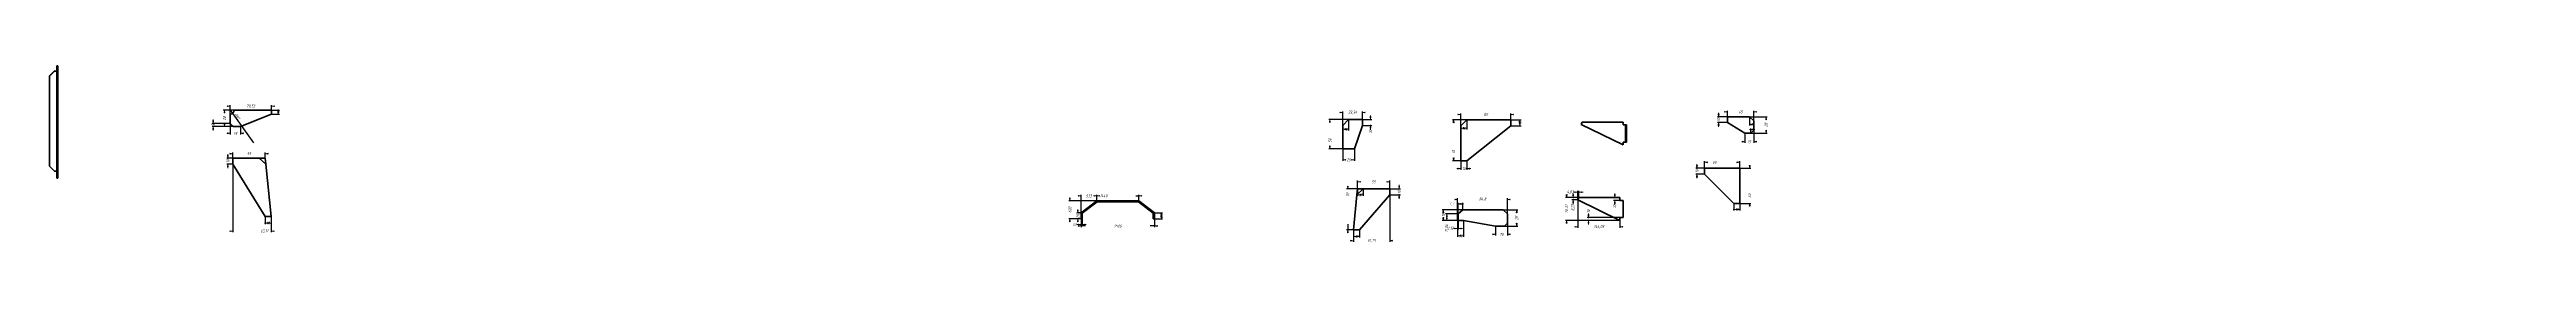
# Model space of a CAD drawing. Header units: millimetres. Extents: x -26 to 4200, y -4187 to 552.
# Drawn here: x -26 to 4200, y 0 to 325 of the extents above; entities that cross this region are included whole.
import ezdxf

# ---------------------------------------------------------------- set-up
doc = ezdxf.new("R2010")
doc.units = ezdxf.units.MM
doc.linetypes.add('K5LT_BASIC', pattern=[0])
doc.linetypes.add('K5LT_THIN', pattern=[0])
doc.layers.add('Системный слой', color=7, linetype='Continuous')
doc.layers.add('Системный слой (1)', color=7, linetype='Continuous', true_color=0x909090)
doc.styles.add('KDIMTEXTSTYLE', font='GOST_AU.SHX', dxfattribs={"width": 0.96, "oblique": 15, "height": 5})
doc.dimstyles.new('KDIMSTYLE (0.05)', dxfattribs={"dimtxt": 5, "dimasz": 1, "dimexe": 2, "dimexo": 0, "dimgap": 1, "dimtad": 1, "dimlfac": 20, "dimtxsty": 'KDIMTEXTSTYLE', "dimsah": 1, "dimcen": 0, "dimdle": 1, "dimadec": 0, "dimazin": 0, "dimtfac": 0.667, "dimtmove": 0, "dimatfit": 3, "dimfxl": 1, "dimtvp": 1, "dimtolj": 1, "dimtzin": 0, "dimarcsym": 0})
doc.dimstyles.new('KDIMSTYLE (0.50)', dxfattribs={"dimtxt": 5, "dimasz": 1, "dimexe": 2, "dimexo": 0, "dimgap": 1, "dimtad": 1, "dimlfac": 2, "dimtxsty": 'KDIMTEXTSTYLE', "dimsah": 1, "dimcen": 0, "dimdle": 1, "dimadec": 0, "dimazin": 0, "dimtfac": 0.667, "dimtmove": 0, "dimatfit": 3, "dimfxl": 1, "dimtvp": 1, "dimtolj": 1, "dimtzin": 0, "dimarcsym": 0})
doc.dimstyles.new('KDIMSTYLE (1.00)', dxfattribs={"dimtxt": 5, "dimasz": 1, "dimexe": 2, "dimexo": 0, "dimgap": 1, "dimtad": 1, "dimtxsty": 'KDIMTEXTSTYLE', "dimsah": 1, "dimcen": 0, "dimdle": 1, "dimadec": 0, "dimazin": 0, "dimtfac": 0.667, "dimtmove": 0, "dimatfit": 3, "dimfxl": 1, "dimtvp": 1, "dimtolj": 1, "dimtzin": 0, "dimarcsym": 0})

# ---------------------------------------------------------------- blocks, each defined once
blk = doc.blocks.new('U1')
at = {"layer": 'Системный слой (1)', "color": 5, "linetype": 'K5LT_BASIC', "lineweight": 60, "true_color": 0x0000ff}
for p, q in [((-15.89069894829424, 315.4179777737168), (-17.87697931237449, 315.4755737651899)), ((-13.87697931237483, 315.2079000432691), (-15.89069894829424, 315.4179777737168))]:
    blk.add_line(p, q, dxfattribs=at)
blk = doc.blocks.new('KDIMARROW_01')
at = {"layer": 'Системный слой'}
blk.add_hatch(color=0, dxfattribs=at).paths.add_polyline_path([(-5, -0.6582624912261956), (0, 0), (-5, 0.658262491226197), (-4.5, 5.51091059616309e-16)])
at = {"layer": 'Системный слой', "color": 0, "linetype": 'K5LT_THIN', "lineweight": 18}
for p, q in [((-4.5, 5.51091059616309e-16), (-5, 0.658262491226197)), ((-5, 0.658262491226197), (0, 0)), ((0, 0), (-5, -0.6582624912261956)), ((-5, -0.6582624912261956), (-4.5, 5.51091059616309e-16))]:
    blk.add_line(p, q, dxfattribs=at)
at = {"layer": 'Системный слой (1)', "color": 0, "linetype": 'K5LT_THIN', "lineweight": 18}
blk.add_line((0, 0), (-1, 0), dxfattribs=at)
blk = doc.blocks.new('KDIMARROW_02')
at = {"layer": 'Системный слой'}
blk.add_hatch(color=0, dxfattribs=at).paths.add_polyline_path([(4.5, -5.51091059616309e-16), (5, 0.6582624912261956), (0, 0), (5, -0.658262491226197)])
at = {"layer": 'Системный слой', "color": 0, "linetype": 'K5LT_THIN', "lineweight": 18}
for p, q in [((5, 0.6582624912261956), (0, 0)), ((0, 0), (5, -0.658262491226197)), ((0, 0), (7, -8.572527594031472e-16)), ((4.5, -5.51091059616309e-16), (5, 0.6582624912261956)), ((5, -0.658262491226197), (4.5, -5.51091059616309e-16))]:
    blk.add_line(p, q, dxfattribs=at)
at = {"layer": 'Системный слой (1)', "color": 0, "linetype": 'K5LT_THIN', "lineweight": 18}
blk.add_line((0, 0), (-1, 0), dxfattribs=at)

msp = doc.modelspace()

# ---------------------------------------------------------------- linework, layer by layer
at = {"layer": 'Системный слой (1)', "color": 5, "linetype": 'K5LT_BASIC', "lineweight": 60, "true_color": 0x0000ff}
for p, q in [((-26.37697931237551, 307.0785219061809), (-17.87697931237551, 315.4755737651908)), ((-26.37697931237551, 306.8457733175405), (-17.87697931237551, 315.2428251765509)), ((-26.37697931237551, 307.0785219061809), (-26.37697931237551, 306.8457733175405)), ((-26.37697931237551, 152.3976461155958), (-26.37697931237551, 306.8457733175405)), ((-17.87697931237551, 315.4755737651908), (-17.87697931237551, 315.2428251765509)), ((-13.87697931237551, 324.5010468135306), (-13.87697931237551, 319.5010468135306)), ((-13.87697931237551, 324.5010468135306), (-12.37697931237551, 324.5010468135306)), ((-13.87697931237551, 319.5010468135306), (-13.87697931237551, 132.0010468135306)), ((-13.87697931237551, 319.5010468135306), (-12.37697931237551, 319.5010468135306)), ((-12.37697931237551, 324.5010468135306), (-12.37697931237551, 319.5010468135306)), ((-12.37697931237551, 319.5010468135306), (-12.37697931237551, 132.0010468135306)), ((281.7197837845165, 241.5957731943769), (281.7197837845165, 225.5957731943778)), ((281.7197837845165, 225.5957731943778), (286.7197837845165, 220.5957731943778)), ((286.7197837845165, 220.5957731943778), (299.7197837845165, 220.5957731943778)), ((352.2539860946729, 248.5957731943694), (288.7197837845165, 248.5957731943694)), ((299.7197837845165, 220.5957731943778), (352.2539860946729, 241.5957731943769)), ((352.2539860946729, 241.5957731943769), (352.2539860946729, 248.5957731943694)), ((2180.310431287442, 222.3369979143878), (2190.310431287442, 232.3369979143878)), ((2180.310431287442, 182.3369979143878), (2180.310431287442, 222.3369979143878)), ((2190.310431287442, 232.3369979143878), (2213.654469262653, 232.3369979143878)), ((2213.654469262653, 222.3369979143878), (2200.310431287442, 182.3369979143878)), ((2213.654469262653, 232.3369979143878), (2213.654469262653, 222.3369979143878)), ((2381.796153957691, 221.7057250437829), (2391.796153957691, 231.7057250437837)), ((2381.796153957691, 161.7057250437829), (2381.796153957691, 221.7057250437829)), ((2391.796153957691, 231.7057250437837), (2466.796153957691, 231.7057250437838)), ((2466.796153957691, 221.7057250437831), (2391.796153957691, 161.7057250437831)), ((2466.796153957691, 231.7057250437838), (2466.796153957691, 221.7057250437831)), ((2586.781748141243, 223.9447600649495), (2588.794651762044, 228.0803620494963)), ((2658.794651762044, 188.8942317539379), (2586.781748141243, 223.9447600649495)), ((2588.794651762044, 228.0803620494963), (2658.794651762044, 228.0803620494963)), ((2658.794651762044, 228.0803620494963), (2658.794651762044, 223.0803620494963)), ((2662.794651762044, 223.0803620494963), (2658.794651762044, 223.0803620494963)), ((2664.294651762043, 223.0803620494963), (2662.794651762044, 223.0803620494963)), ((2662.794651762044, 223.0803620494963), (2662.794651762044, 214.5803620494963)), ((2664.294651762043, 214.5803620494963), (2662.794651762044, 214.5803620494963)), ((2662.794651762044, 214.5803620494963), (2662.794651762044, 202.394231753938)), ((2664.294651762043, 223.0803620494963), (2664.294651762043, 214.5803620494963)), ((2664.294651762043, 214.5803620494963), (2664.294651762043, 202.394231753938)), ((2874.475714321802, 237.0803620495057), (2836.475714321802, 237.0803620495057)), ((2836.475714321802, 237.0803620495057), (2836.475714321802, 227.0803620495057)), ((2836.475714321802, 227.0803620495057), (2866.475714321802, 209.0803620494878)), ((2881.475714321802, 230.0803620494838), (2874.475714321802, 237.0803620495057)), ((2876.475714321802, 209.0803620494868), (2881.475714321802, 214.0803620494878)), ((2881.475714321802, 214.0803620494878), (2881.475714321802, 230.0803620494838)), ((2200.310431287442, 182.3369979143878), (2180.310431287442, 182.3369979143878)), ((2658.794651762044, 193.8942317539384), (2658.794651762044, 188.8942317539379)), ((2658.794651762044, 193.8942317539384), (2662.794651762044, 193.8942317539384)), ((2664.294651762043, 202.394231753938), (2662.794651762044, 202.394231753938)), ((2662.794651762044, 202.394231753938), (2662.794651762044, 193.8942317539384)), ((2664.294651762043, 193.8942317539384), (2662.794651762044, 193.8942317539384)), ((2664.294651762043, 202.394231753938), (2664.294651762043, 193.8942317539384)), ((2866.475714321802, 209.0803620494878), (2876.475714321802, 209.0803620494868)), ((-17.87697931237551, 144.0005942565858), (-26.37697931237551, 152.3976461155958)), ((-12.37697931237551, 132.0010468135306), (-13.87697931237551, 132.0010468135306)), ((286.5227787679109, 166.1351831816493), (286.5227787679109, 156.1351831816493)), ((331.5227787679155, 166.1351831816493), (286.5227787679109, 166.1351831816493)), ((286.5227787679109, 156.1351831816493), (341.6285402808007, 66.13518318164927)), ((342.5282337852109, 156.1858585709947), (331.5227787679155, 166.1351831816493)), ((331.5227787679155, 166.1351831816493), (341.5227787679155, 166.1351831816493)), ((342.5282337852109, 156.1858585709947), (341.5227787679155, 166.1351831816493)), ((351.6285402808007, 66.13518318164927), (342.5282337852109, 156.1858585709947)), ((2391.796153957691, 161.7057250437831), (2381.796153957691, 161.7057250437829)), ((2797.634057416773, 148.9326963886049), (2797.634057416773, 138.9326963886049)), ((2857.634057416773, 148.9326963886049), (2797.634057416773, 148.9326963886049)), ((2797.634057416773, 138.9326963886049), (2847.634057416773, 88.93269638860477)), ((2857.634057416773, 88.93269638860477), (2857.634057416773, 148.9326963886049)), ((1760.353485305624, 93.3446579014817), (1733.703485305624, 72.8446579014817)), ((1761.033729198995, 91.3446579014817), (1735.703485305624, 71.85985490658072)), ((1832.353485305624, 93.3446579014817), (1760.353485305624, 93.3446579014817)), ((1831.673241412252, 91.3446579014817), (1761.033729198995, 91.3446579014817)), ((1831.673241412252, 91.3446579014817), (1857.003485305624, 71.85985490658072)), ((1832.353485305624, 93.3446579014817), (1859.003485305624, 72.8446579014817)), ((2198.558968778137, 43.4872969017166), (2204.349230257332, 103.5334690127432)), ((2204.349230257332, 103.5334690127432), (2215.309079389586, 113.4872969017167)), ((2204.349230257332, 103.5334690127432), (2205.309079389588, 113.4872969017167)), ((2215.309079389586, 113.4872969017167), (2205.309079389588, 113.4872969017167)), ((2260.309079389587, 103.4872969017167), (2208.558968778138, 43.48729690171672)), ((2215.309079389586, 113.4872969017167), (2260.309079389587, 113.4872969017167)), ((2260.309079389587, 113.4872969017167), (2260.309079389587, 103.4872969017167)), ((2581.281748141242, 94.79446107762055), (2583.294651762042, 98.93006306216733)), ((2653.294651762042, 59.74393276660948), (2581.281748141242, 94.79446107762055)), ((2583.294651762042, 98.93006306216733), (2653.294651762042, 98.93006306216733)), ((2653.294651762042, 98.93006306216733), (2653.294651762042, 93.93006306216733)), ((2658.794651762042, 93.93006306216733), (2653.294651762042, 93.93006306216733)), ((2658.794651762042, 64.74393276660948), (2658.794651762042, 93.93006306216733)), ((2847.634057416773, 88.93269638860477), (2857.634057416773, 88.93269638860477)), ((341.6285402808007, 66.13518318164927), (351.6285402808007, 66.13518318164927)), ((1733.703485305624, 72.8446579014817), (1733.703485305624, 62.3446579014817)), ((1733.703485305624, 62.3446579014817), (1735.703485305624, 62.3446579014817)), ((1735.703485305624, 71.85985490658072), (1735.703485305624, 62.3446579014817)), ((1857.003485305624, 71.85985490658072), (1857.003485305624, 62.3446579014817)), ((1857.003485305624, 62.3446579014817), (1859.003485305624, 62.3446579014817)), ((1859.003485305624, 72.8446579014817), (1859.003485305624, 62.3446579014817)), ((2208.558968778138, 43.48729690171672), (2198.558968778137, 43.4872969017166)), ((2377.411372517906, 70.82993385016198), (2376.296153957691, 59.79446107762101)), ((2376.296153957691, 59.79446107762101), (2386.296153957691, 59.79446107762101)), ((2385.115191030011, 77.79446107762101), (2377.411372517906, 70.82993385016198)), ((2454.099910980966, 77.79446107762101), (2385.115191030011, 77.79446107762101)), ((2386.296153957691, 59.79446107762101), (2441.099910980966, 49.79446107762101)), ((2441.099910980966, 49.79446107762101), (2456.099910980966, 49.79446107762101)), ((2461.099910980966, 70.79446107762101), (2454.099910980966, 77.79446107762101)), ((2456.099910980966, 49.79446107762101), (2461.099910980966, 54.79446107762101)), ((2461.099910980966, 54.79446107762101), (2461.099910980966, 70.79446107762101)), ((2653.294651762042, 64.74393276660948), (2653.294651762042, 59.74393276660948)), ((2653.294651762042, 64.74393276660948), (2658.794651762042, 64.74393276660948))]:
    msp.add_line(p, q, dxfattribs=at)
msp.add_arc((281.7197837845165, 248.5957731943694), 7.000000000000002, 270, 0, dxfattribs=at)
for centre, major_axis, start_param, end_param in [((-17.87697931237551, 314.6221622735134), (4.000000000000001, 1.568398443407626e-13), 0, 1.570796326794644), ((-17.87697931237551, 143.379931353546), (-4.000000000000001, 4.898587196589414e-16), 3.141592653590045, 4.71238898038469)]:
    msp.add_ellipse(centre, major_axis=major_axis, ratio=0.1551657257593586, start_param=start_param, end_param=end_param, dxfattribs=at)

# ---------------------------------------------------------------- block references
at = {"layer": 'Системный слой (1)'}
msp.add_blockref('U1', (0, 0), dxfattribs=at)

# ---------------------------------------------------------------- dimensions: what is measured, and where the dimension line sits
at = {"layer": 'Системный слой (1)', "color": 7}
for base, p1, p2, location, dimstyle, override in [((281.7197837845165, 255.0662967776636), (352.2539860946729, 248.5957731943694), (281.7197837845165, 241.5957731943694), (316.9868849395947, 255.0662967776636), 'KDIMSTYLE (1.00)', {"dimexo": 0, "dimpost": '\\H5.0;\\W0.965;\\Q15;<>', "dimblk1": 'KDIMARROW_01', "dimblk2": 'KDIMARROW_01', "dimse1": 0, "dimse2": 0, "dimclrt": 7, "dimtolj": 1}), ((2836.475714321802, 245.4707639898753), (2881.475714321802, 230.0803620494838), (2836.475714321802, 237.0803620495057), (2858.975714321802, 245.4707639898753), 'KDIMSTYLE (1.00)', {"dimexo": 0, "dimpost": '\\H5.0;\\W0.965;\\Q15;<>', "dimblk1": 'KDIMARROW_01', "dimblk2": 'KDIMARROW_01', "dimse1": 0, "dimse2": 0, "dimclrt": 7, "dimtolj": 1}), ((281.7197837845165, 208.7512499436417), (299.7197837845165, 220.5957731943778), (281.7197837845165, 225.5957731943778), (290.7197837845165, 208.7512499436417), 'KDIMSTYLE (1.00)', {"dimexo": 0, "dimpost": '\\H5.0;\\W0.965;\\Q15;<>', "dimblk1": 'KDIMARROW_01', "dimblk2": 'KDIMARROW_01', "dimse1": 0, "dimse2": 0, "dimclrt": 7, "dimtolj": 1}), ((2180.310431287442, 215.6307808723053), (2190.310431287442, 232.3369979143878), (2180.310431287442, 222.3369979143878), (2185.310431287442, 215.6307808723053), 'KDIMSTYLE (1.00)', {"dimexo": 0, "dimpost": '\\H5.0;\\W0.965;\\Q15;<>', "dimblk1": 'KDIMARROW_02', "dimblk2": 'KDIMARROW_02', "dimse1": 0, "dimse2": 0, "dimclrt": 7, "dimtolj": 1}), ((2180.310431287442, 244.3570529267936), (2213.654469262653, 232.3369979143878), (2180.310431287442, 222.3369979143878), (2196.982450275047, 244.3570529267936), 'KDIMSTYLE (1.00)', {"dimexo": 0, "dimpost": '\\H5.0;\\W0.965;\\Q15;<>', "dimblk1": 'KDIMARROW_01', "dimblk2": 'KDIMARROW_01', "dimse1": 0, "dimse2": 0, "dimclrt": 7, "dimtolj": 1}), ((2381.796153957691, 217.3369979143878), (2391.796153957691, 231.7057250437837), (2381.796153957691, 221.7057250437829), (2386.796153957691, 217.3369979143878), 'KDIMSTYLE (1.00)', {"dimexo": 0, "dimpost": '\\H5.0;\\W0.965;\\Q15;<>', "dimblk1": 'KDIMARROW_02', "dimblk2": 'KDIMARROW_02', "dimse1": 0, "dimse2": 0, "dimclrt": 7, "dimtolj": 1}), ((2381.796153957691, 240.8415381608111), (2466.796153957691, 231.7057250437838), (2381.796153957691, 221.7057250437829), (2424.296153957691, 240.8415381608111), 'KDIMSTYLE (1.00)', {"dimexo": 0, "dimpost": '\\H5.0;\\W0.965;\\Q15;<>', "dimblk1": 'KDIMARROW_01', "dimblk2": 'KDIMARROW_01', "dimse1": 0, "dimse2": 0, "dimclrt": 7, "dimtolj": 1}), ((2866.475714321802, 194.412165894063), (2881.475714321802, 214.0803620494878), (2866.475714321802, 209.0803620494878), (2873.975714321802, 194.412165894063), 'KDIMSTYLE (1.00)', {"dimexo": 0, "dimpost": '\\H5.0;\\W0.965;\\Q15;<>', "dimblk1": 'KDIMARROW_01', "dimblk2": 'KDIMARROW_01', "dimse1": 0, "dimse2": 0, "dimclrt": 7, "dimtolj": 1}), ((2874.475714321802, 224.0291438053252), (2881.475714321802, 230.0803620494838), (2874.475714321802, 237.0803620495057), (2877.975714321802, 224.0291438053252), 'KDIMSTYLE (1.00)', {"dimexo": 0, "dimpost": '\\H5.0;\\W0.965;\\Q15;<>', "dimblk1": 'KDIMARROW_02', "dimblk2": 'KDIMARROW_02', "dimse1": 0, "dimse2": 0, "dimclrt": 7, "dimtolj": 1}), ((2876.475714321802, 215.2253045711556), (2881.475714321802, 214.0803620494878), (2876.475714321802, 209.0803620494868), (2878.975714321802, 215.2253045711556), 'KDIMSTYLE (1.00)', {"dimexo": 0, "dimpost": '\\H5.0;\\W0.965;\\Q15;<>', "dimblk1": 'KDIMARROW_02', "dimblk2": 'KDIMARROW_02', "dimse1": 0, "dimse2": 0, "dimclrt": 7, "dimtolj": 1}), ((286.5227787679109, 173.9123706223476), (341.5227787679155, 166.1351831816493), (286.5227787679109, 166.1351831816493), (314.0227787679132, 173.9123706223476), 'KDIMSTYLE (1.00)', {"dimexo": 0, "dimpost": '\\H5.0;\\W0.965;\\Q15;<>', "dimblk1": 'KDIMARROW_01', "dimblk2": 'KDIMARROW_01', "dimse1": 0, "dimse2": 0, "dimclrt": 7, "dimtolj": 1}), ((2200.310431287442, 163.511152793131), (2180.310431287442, 182.3369979143878), (2200.310431287442, 182.3369979143878), (2190.310431287442, 163.511152793131), 'KDIMSTYLE (1.00)', {"dimexo": 0, "dimpost": '\\H5.0;\\W0.965;\\Q15;<>', "dimblk1": 'KDIMARROW_01', "dimblk2": 'KDIMARROW_01', "dimse1": 0, "dimse2": 0, "dimclrt": 7, "dimtolj": 1}), ((286.5227787679109, 41.30142114932676), (351.6285402808007, 66.13518318164927), (286.5227787679109, 156.1351831816493), (340.0961449179467, 41.30142114932676), 'KDIMSTYLE (1.00)', {"dimexo": 0, "dimpost": '\\H5.0;\\W0.965;\\Q15;<>', "dimblk1": 'KDIMARROW_01', "dimblk2": 'KDIMARROW_01', "dimse1": 0, "dimse2": 0, "dimclrt": 7, "dimtolj": 1}), ((2260.309079389587, 125.8925575487528), (2205.309079389588, 113.4872969017167), (2260.309079389587, 113.4872969017167), (2232.809079389588, 125.8925575487528), 'KDIMSTYLE (1.00)', {"dimexo": 0, "dimpost": '\\H5.0;\\W0.965;\\Q15;<>', "dimblk1": 'KDIMARROW_01', "dimblk2": 'KDIMARROW_01', "dimse1": 0, "dimse2": 0, "dimclrt": 7, "dimtolj": 1}), ((2391.796153957692, 148.35826941234), (2381.796153957691, 161.7057250437829), (2391.796153957691, 161.7057250437831), (2386.796153957692, 148.35826941234), 'KDIMSTYLE (1.00)', {"dimexo": 0, "dimpost": '\\H5.0;\\W0.965;\\Q15;<>', "dimblk1": 'KDIMARROW_02', "dimblk2": 'KDIMARROW_02', "dimse1": 0, "dimse2": 0, "dimclrt": 7, "dimtolj": 1}), ((2857.634057416773, 159.1794474563919), (2797.634057416773, 148.9326963886049), (2857.634057416773, 148.9326963886049), (2814.634057416773, 159.1794474563919), 'KDIMSTYLE (1.00)', {"dimexo": 0, "dimpost": '\\H5.0;\\W0.965;\\Q15;<>', "dimblk1": 'KDIMARROW_01', "dimblk2": 'KDIMARROW_01', "dimse1": 0, "dimse2": 0, "dimclrt": 7, "dimtolj": 1}), ((1733.703485305624, 101.7356392908834), (1760.353485305624, 93.3446579014817), (1733.703485305624, 72.8446579014817), (1747.028485305624, 101.7356392908834), 'KDIMSTYLE (0.05)', {"dimexo": 0, "dimpost": '\\H5.0;\\W0.965;\\Q15;<>', "dimblk1": 'KDIMARROW_01', "dimblk2": 'KDIMARROW_01', "dimse1": 0, "dimse2": 0, "dimclrt": 7, "dimtolj": 1}), ((1760.353485305624, 101.7356392908834), (1832.353485305624, 93.3446579014817), (1760.353485305624, 93.3446579014817), (1772.084317405538, 101.7356392908834), 'KDIMSTYLE (0.05)', {"dimexo": 0, "dimpost": '\\H5.0;\\W0.965;\\Q15;<>', "dimblk1": 'KDIMARROW_01', "dimblk2": 'KDIMARROW_01', "dimse1": 0, "dimse2": 0, "dimclrt": 7, "dimtolj": 1}), ((2205.309079389588, 103.5334690127432), (2215.309079389586, 113.4872969017167), (2205.309079389588, 113.4872969017167), (2210.309079389587, 103.5334690127432), 'KDIMSTYLE (1.00)', {"dimexo": 0, "dimpost": '\\H5.0;\\W0.965;\\Q15;<>', "dimblk1": 'KDIMARROW_02', "dimblk2": 'KDIMARROW_02', "dimse1": 0, "dimse2": 0, "dimclrt": 7, "dimtolj": 1}), ((2198.558968778137, 24.98064593163645), (2260.309079389587, 103.4872969017167), (2198.558968778137, 43.4872969017166), (2229.434024083862, 24.98064593163645), 'KDIMSTYLE (1.00)', {"dimexo": 0, "dimpost": '\\H5.0;\\W0.965;\\Q15;<>', "dimblk1": 'KDIMARROW_01', "dimblk2": 'KDIMARROW_01', "dimse1": 0, "dimse2": 0, "dimclrt": 7, "dimtolj": 1}), ((2377.411372517906, 87.8011511292965), (2385.115191030011, 77.79446107762101), (2377.411372517906, 70.82993385016198), (2365.789724225272, 87.8011511292965), 'KDIMSTYLE (1.00)', {"dimexo": 0, "dimpost": '\\H5.0;\\W0.965;\\Q15;<>', "dimblk1": 'KDIMARROW_02', "dimblk2": 'KDIMARROW_02', "dimse1": 0, "dimse2": 0, "dimclrt": 7, "dimtolj": 1}), ((2376.296153957691, 95.64385979437475), (2461.099910980966, 70.79446107762101), (2376.296153957691, 59.79446107762101), (2418.698032469329, 95.64385979437475), 'KDIMSTYLE (1.00)', {"dimexo": 0, "dimpost": '\\H5.0;\\W0.965;\\Q15;<>', "dimblk1": 'KDIMARROW_01', "dimblk2": 'KDIMARROW_01', "dimse1": 0, "dimse2": 0, "dimclrt": 7, "dimtolj": 1}), ((2581.281748141242, 108.0623487646593), (2583.294651762042, 98.93006306216733), (2581.281748141242, 94.79446107762055), (2568.286518497258, 108.0623487646593), 'KDIMSTYLE (0.50)', {"dimexo": 0, "dimpost": '\\H5.0;\\W0.965;\\Q15;<>', "dimblk1": 'KDIMARROW_02', "dimblk2": 'KDIMARROW_02', "dimse1": 0, "dimse2": 0, "dimclrt": 7, "dimtolj": 1}), ((2581.281748141242, 48.86495123305394), (2653.294651762042, 59.74393276660948), (2581.281748141242, 94.79446107762055), (2617.288199951642, 48.86495123305394), 'KDIMSTYLE (0.50)', {"dimexo": 0, "dimpost": '\\H5.0;\\W0.965;\\Q15;<>', "dimblk1": 'KDIMARROW_01', "dimblk2": 'KDIMARROW_01', "dimse1": 0, "dimse2": 0, "dimclrt": 7, "dimtolj": 1}), ((2847.634057416773, 78.56720943412802), (2857.634057416773, 88.93269638860477), (2847.634057416773, 88.93269638860477), (2852.634057416773, 78.56720943412802), 'KDIMSTYLE (1.00)', {"dimexo": 0, "dimpost": '\\H5.0;\\W0.965;\\Q15;<>', "dimblk1": 'KDIMARROW_02', "dimblk2": 'KDIMARROW_02', "dimse1": 0, "dimse2": 0, "dimclrt": 7, "dimtolj": 1}), ((341.6285402808007, 55.23272278777858), (351.6285402808007, 66.13518318164927), (341.6285402808007, 66.13518318164927), (346.6285402808007, 55.23272278777858), 'KDIMSTYLE (1.00)', {"dimexo": 0, "dimpost": '\\H5.0;\\W0.965;\\Q15;<>', "dimblk1": 'KDIMARROW_02', "dimblk2": 'KDIMARROW_02', "dimse1": 0, "dimse2": 0, "dimclrt": 7, "dimtolj": 1}), ((1733.703485305624, 52.6816554863301), (1735.703485305624, 62.3446579014817), (1733.703485305624, 62.3446579014817), (1722.618485744314, 52.6816554863301), 'KDIMSTYLE (0.05)', {"dimexo": 0, "dimpost": '\\H5.0;\\W0.965;\\Q15;<>', "dimblk1": 'KDIMARROW_02', "dimblk2": 'KDIMARROW_02', "dimse1": 0, "dimse2": 0, "dimclrt": 7, "dimtolj": 1}), ((1733.703485305624, 50.1470719177571), (1859.003485305624, 62.3446579014817), (1733.703485305624, 62.3446579014817), (1796.353485305624, 50.1470719177571), 'KDIMSTYLE (0.05)', {"dimexo": 0, "dimpost": '\\H5.0;\\W0.965;\\Q15;<>', "dimblk1": 'KDIMARROW_01', "dimblk2": 'KDIMARROW_01', "dimse1": 0, "dimse2": 0, "dimclrt": 7, "dimtolj": 1}), ((2208.558968778138, 32.35693702245203), (2198.558968778137, 43.4872969017166), (2208.558968778138, 43.48729690171672), (2203.558968778137, 32.35693702245203), 'KDIMSTYLE (1.00)', {"dimexo": 0, "dimpost": '\\H5.0;\\W0.965;\\Q15;<>', "dimblk1": 'KDIMARROW_01', "dimblk2": 'KDIMARROW_01', "dimse1": 0, "dimse2": 0, "dimclrt": 7, "dimtolj": 1}), ((2376.296153957691, 45.92299373407934), (2377.411372517906, 70.82993385016198), (2376.296153957691, 59.79446107762101), (2364.156642326546, 45.92299373407934), 'KDIMSTYLE (1.00)', {"dimexo": 0, "dimpost": '\\H5.0;\\W0.965;\\Q15;<>', "dimblk1": 'KDIMARROW_02', "dimblk2": 'KDIMARROW_02', "dimse1": 0, "dimse2": 0, "dimclrt": 7, "dimtolj": 1}), ((2376.296153957691, 33.35985524411115), (2386.296153957691, 59.79446107762101), (2376.296153957691, 59.79446107762101), (2381.296153957691, 33.35985524411115), 'KDIMSTYLE (1.00)', {"dimexo": 0, "dimpost": '\\H5.0;\\W0.965;\\Q15;<>', "dimblk1": 'KDIMARROW_02', "dimblk2": 'KDIMARROW_02', "dimse1": 0, "dimse2": 0, "dimclrt": 7, "dimtolj": 1}), ((2441.099910980966, 35.89443881268414), (2461.099910980966, 54.79446107762101), (2441.099910980966, 49.79446107762101), (2451.099910980966, 35.89443881268414), 'KDIMSTYLE (1.00)', {"dimexo": 0, "dimpost": '\\H5.0;\\W0.965;\\Q15;<>', "dimblk1": 'KDIMARROW_01', "dimblk2": 'KDIMARROW_01', "dimse1": 0, "dimse2": 0, "dimclrt": 7, "dimtolj": 1})]:
    msp.add_linear_dim(base=base, p1=p1, p2=p2, location=location, dimstyle=dimstyle, override=override, dxfattribs=at).render()
for base, p1, p2, location, dimstyle, override in [((364.0085282273368, 241.5957731943769), (352.2539860946729, 248.5957731943694), (352.2539860946729, 241.5957731943769), (364.0085282273368, 245.0957731943731), 'KDIMSTYLE (1.00)', {"dimexo": 0, "dimpost": '\\H5.0;\\W0.965;\\Q15;<>', "dimblk1": 'KDIMARROW_02', "dimblk2": 'KDIMARROW_02', "dimse1": 0, "dimse2": 0, "dimclrt": 7, "dimtolj": 1}), ((252.8502101035872, 225.5957731943778), (286.7197837845165, 220.5957731943778), (281.7197837845165, 225.5957731943778), (252.8502101035872, 223.0957731943778), 'KDIMSTYLE (1.00)', {"dimexo": 0, "dimpost": '\\H5.0;\\W0.965;\\Q15;<>', "dimblk1": 'KDIMARROW_02', "dimblk2": 'KDIMARROW_02', "dimse1": 0, "dimse2": 0, "dimclrt": 7, "dimtolj": 1}), ((272.0227787679109, 248.5957731943694), (286.7197837845165, 220.5957731943778), (288.7197837845165, 248.5957731943694), (272.0227787679109, 234.5957731943736), 'KDIMSTYLE (1.00)', {"dimexo": 0, "dimpost": '\\H5.0;\\W0.965;\\Q15;<>', "dimblk1": 'KDIMARROW_01', "dimblk2": 'KDIMARROW_01', "dimse1": 0, "dimse2": 0, "dimclrt": 7, "dimtolj": 1}), ((2158.285869154939, 232.3369979143878), (2180.310431287442, 182.3369979143878), (2190.310431287442, 232.3369979143878), (2158.285869154939, 196.3369979143878), 'KDIMSTYLE (1.00)', {"dimexo": 0, "dimpost": '\\H5.0;\\W0.965;\\Q15;<>', "dimblk1": 'KDIMARROW_01', "dimblk2": 'KDIMARROW_01', "dimse1": 0, "dimse2": 0, "dimclrt": 7, "dimtolj": 1}), ((2227.727387644652, 232.3369979143878), (2213.654469262653, 222.3369979143878), (2213.654469262653, 232.3369979143878), (2227.727387644652, 211.7811650515338), 'KDIMSTYLE (1.00)', {"dimexo": 0, "dimpost": '\\H5.0;\\W0.965;\\Q15;<>', "dimblk1": 'KDIMARROW_02', "dimblk2": 'KDIMARROW_02', "dimse1": 0, "dimse2": 0, "dimclrt": 7, "dimtolj": 1}), ((2369.486207367296, 231.7057250437837), (2381.796153957691, 161.7057250437829), (2391.796153957691, 231.7057250437837), (2369.486207367296, 176.7057250437838), 'KDIMSTYLE (1.00)', {"dimexo": 0, "dimpost": '\\H5.0;\\W0.965;\\Q15;<>', "dimblk1": 'KDIMARROW_01', "dimblk2": 'KDIMARROW_01', "dimse1": 0, "dimse2": 0, "dimclrt": 7, "dimtolj": 1}), ((2482.540532748645, 231.7057250437838), (2466.796153957691, 221.7057250437831), (2466.796153957691, 231.7057250437838), (2482.540532748645, 226.7057250437834), 'KDIMSTYLE (1.00)', {"dimexo": 0, "dimpost": '\\H5.0;\\W0.965;\\Q15;<>', "dimblk1": 'KDIMARROW_01', "dimblk2": 'KDIMARROW_01', "dimse1": 0, "dimse2": 0, "dimclrt": 7, "dimtolj": 1}), ((2821.572575392619, 237.0803620495057), (2836.475714321802, 227.0803620495057), (2836.475714321802, 237.0803620495057), (2821.572575392619, 232.0803620495057), 'KDIMSTYLE (1.00)', {"dimexo": 0, "dimpost": '\\H5.0;\\W0.965;\\Q15;<>', "dimblk1": 'KDIMARROW_02', "dimblk2": 'KDIMARROW_02', "dimse1": 0, "dimse2": 0, "dimclrt": 7, "dimtolj": 1}), ((2902.555925474266, 237.0803620495057), (2876.475714321802, 209.0803620494868), (2874.475714321802, 237.0803620495057), (2902.555925474266, 223.0803620494962), 'KDIMSTYLE (1.00)', {"dimexo": 0, "dimpost": '\\H5.0;\\W0.965;\\Q15;<>', "dimblk1": 'KDIMARROW_01', "dimblk2": 'KDIMARROW_01', "dimse1": 0, "dimse2": 0, "dimclrt": 7, "dimtolj": 1}), ((278.0082092262678, 166.1351831816493), (286.5227787679109, 156.1351831816493), (286.5227787679109, 166.1351831816493), (278.0082092262678, 161.1351831816493), 'KDIMSTYLE (1.00)', {"dimexo": 0, "dimpost": '\\H5.0;\\W0.965;\\Q15;<>', "dimblk1": 'KDIMARROW_02', "dimblk2": 'KDIMARROW_02', "dimse1": 0, "dimse2": 0, "dimclrt": 7, "dimtolj": 1}), ((2784.613034599476, 148.9326963886049), (2797.634057416773, 138.9326963886049), (2797.634057416773, 148.9326963886049), (2784.613034599476, 143.9326963886049), 'KDIMSTYLE (1.00)', {"dimexo": 0, "dimpost": '\\H5.0;\\W0.965;\\Q15;<>', "dimblk1": 'KDIMARROW_02', "dimblk2": 'KDIMARROW_02', "dimse1": 0, "dimse2": 0, "dimclrt": 7, "dimtolj": 1}), ((2874.640342963211, 88.93269638860477), (2857.634057416773, 148.9326963886049), (2857.634057416773, 88.93269638860477), (2874.640342963211, 101.9326963886048), 'KDIMSTYLE (1.00)', {"dimexo": 0, "dimpost": '\\H5.0;\\W0.965;\\Q15;<>', "dimblk1": 'KDIMARROW_01', "dimblk2": 'KDIMARROW_01', "dimse1": 0, "dimse2": 0, "dimclrt": 7, "dimtolj": 1}), ((1714.590531687858, 62.3446579014817), (1760.353485305624, 93.3446579014817), (1733.703485305624, 62.3446579014817), (1714.590531687858, 77.8446579014817), 'KDIMSTYLE (0.05)', {"dimexo": 0, "dimpost": '\\H5.0;\\W0.965;\\Q15;<>', "dimblk1": 'KDIMARROW_01', "dimblk2": 'KDIMARROW_01', "dimse1": 0, "dimse2": 0, "dimclrt": 7, "dimtolj": 1}), ((2188.892568021462, 43.4872969017166), (2205.309079389588, 113.4872969017167), (2198.558968778137, 43.4872969017166), (2188.892568021462, 103.4872969017166), 'KDIMSTYLE (1.00)', {"dimexo": 0, "dimpost": '\\H5.0;\\W0.965;\\Q15;<>', "dimblk1": 'KDIMARROW_01', "dimblk2": 'KDIMARROW_01', "dimse1": 0, "dimse2": 0, "dimclrt": 7, "dimtolj": 1}), ((2276.615451897309, 113.4872969017167), (2260.309079389587, 103.4872969017167), (2260.309079389587, 113.4872969017167), (2276.615451897309, 108.4872969017167), 'KDIMSTYLE (1.00)', {"dimexo": 0, "dimpost": '\\H5.0;\\W0.965;\\Q15;<>', "dimblk1": 'KDIMARROW_02', "dimblk2": 'KDIMARROW_02', "dimse1": 0, "dimse2": 0, "dimclrt": 7, "dimtolj": 1}), ((2562.28328983286, 59.74393276660948), (2653.294651762042, 98.93006306216733), (2653.294651762042, 59.74393276660948), (2562.28328983286, 79.3369979143884), 'KDIMSTYLE (0.50)', {"dimexo": 0, "dimpost": '\\H5.0;\\W0.965;\\Q15;<>', "dimblk1": 'KDIMARROW_01', "dimblk2": 'KDIMARROW_01', "dimse1": 0, "dimse2": 0, "dimclrt": 7, "dimtolj": 1}), ((2573.294651762042, 98.93006306216733), (2581.281748141242, 94.79446107762055), (2583.294651762042, 98.93006306216733), (2573.294651762042, 81.58871679802303), 'KDIMSTYLE (0.50)', {"dimexo": 0, "dimpost": '\\H5.0;\\W0.965;\\Q15;<>', "dimblk1": 'KDIMARROW_02', "dimblk2": 'KDIMARROW_02', "dimse1": 0, "dimse2": 0, "dimclrt": 7, "dimtolj": 1}), ((2644.348057135793, 98.93006306216733), (2653.294651762042, 93.93006306216733), (2653.294651762042, 98.93006306216733), (2644.348057135793, 83.37423019931333), 'KDIMSTYLE (0.50)', {"dimexo": 0, "dimpost": '\\H5.0;\\W0.965;\\Q15;<>', "dimblk1": 'KDIMARROW_02', "dimblk2": 'KDIMARROW_02', "dimse1": 0, "dimse2": 0, "dimclrt": 7, "dimtolj": 1}), ((1728.342198900316, 62.3446579014817), (1733.703485305624, 72.84465790148172), (1733.703485305624, 62.3446579014817), (1728.342198900316, 67.5946579014817), 'KDIMSTYLE (0.05)', {"dimexo": 0, "dimpost": '\\H5.0;\\W0.965;\\Q15;<>', "dimblk1": 'KDIMARROW_01', "dimblk2": 'KDIMARROW_01', "dimse1": 0, "dimse2": 0, "dimclrt": 7, "dimtolj": 1}), ((1870.81555642815, 72.8446579014817), (1859.003485305624, 62.3446579014817), (1859.003485305624, 72.8446579014817), (1870.81555642815, 67.5946579014817), 'KDIMSTYLE (0.05)', {"dimexo": 0, "dimpost": '\\H5.0;\\W0.965;\\Q15;<>', "dimblk1": 'KDIMARROW_01', "dimblk2": 'KDIMARROW_01', "dimse1": 0, "dimse2": 0, "dimclrt": 7, "dimtolj": 1}), ((2351.800557087892, 77.79446107762101), (2376.296153957691, 59.79446107762101), (2385.115191030011, 77.79446107762101), (2351.800557087892, 68.79446107762101), 'KDIMSTYLE (1.00)', {"dimexo": 0, "dimpost": '\\H5.0;\\W0.965;\\Q15;<>', "dimblk1": 'KDIMARROW_01', "dimblk2": 'KDIMARROW_01', "dimse1": 0, "dimse2": 0, "dimclrt": 7, "dimtolj": 1}), ((2357.718720247419, 70.82993385016198), (2376.296153957691, 59.79446107762101), (2377.411372517906, 70.82993385016198), (2357.718720247419, 46.09766527638874), 'KDIMSTYLE (1.00)', {"dimexo": 0, "dimpost": '\\H5.0;\\W0.965;\\Q15;<>', "dimblk1": 'KDIMARROW_01', "dimblk2": 'KDIMARROW_01', "dimse1": 0, "dimse2": 0, "dimclrt": 7, "dimtolj": 1}), ((2477.050297388443, 77.79446107762101), (2456.099910980966, 49.79446107762101), (2454.099910980966, 77.79446107762101), (2477.050297388443, 63.79446107762101), 'KDIMSTYLE (1.00)', {"dimexo": 0, "dimpost": '\\H5.0;\\W0.965;\\Q15;<>', "dimblk1": 'KDIMARROW_01', "dimblk2": 'KDIMARROW_01', "dimse1": 0, "dimse2": 0, "dimclrt": 7, "dimtolj": 1}), ((2599.550754488133, 64.74393276660948), (2653.294651762042, 59.74393276660948), (2653.294651762042, 64.74393276660948), (2599.550754488133, 75.29976562946348), 'KDIMSTYLE (0.50)', {"dimexo": 0, "dimpost": '\\H5.0;\\W0.965;\\Q15;<>', "dimblk1": 'KDIMARROW_02', "dimblk2": 'KDIMARROW_02', "dimse1": 0, "dimse2": 0, "dimclrt": 7, "dimtolj": 1})]:
    msp.add_linear_dim(base=base, p1=p1, p2=p2, angle=90, location=location, dimstyle=dimstyle, override=override, dxfattribs=at).render()
msp.add_radius_dim(center=(281.7197837845165, 248.5957731943694), radius=6.9999999999999805, location=(291.062270874683, 235.5020668490517), dimstyle='KDIMSTYLE (1.00)', override={"dimpost": '\\H5.0;\\W0.965;\\Q15;R<>', "dimblk2": 'KDIMARROW_01', "dimclrt": 7, "dimtolj": 1}, dxfattribs=at).render()

doc.saveas('drawing.dxf')
